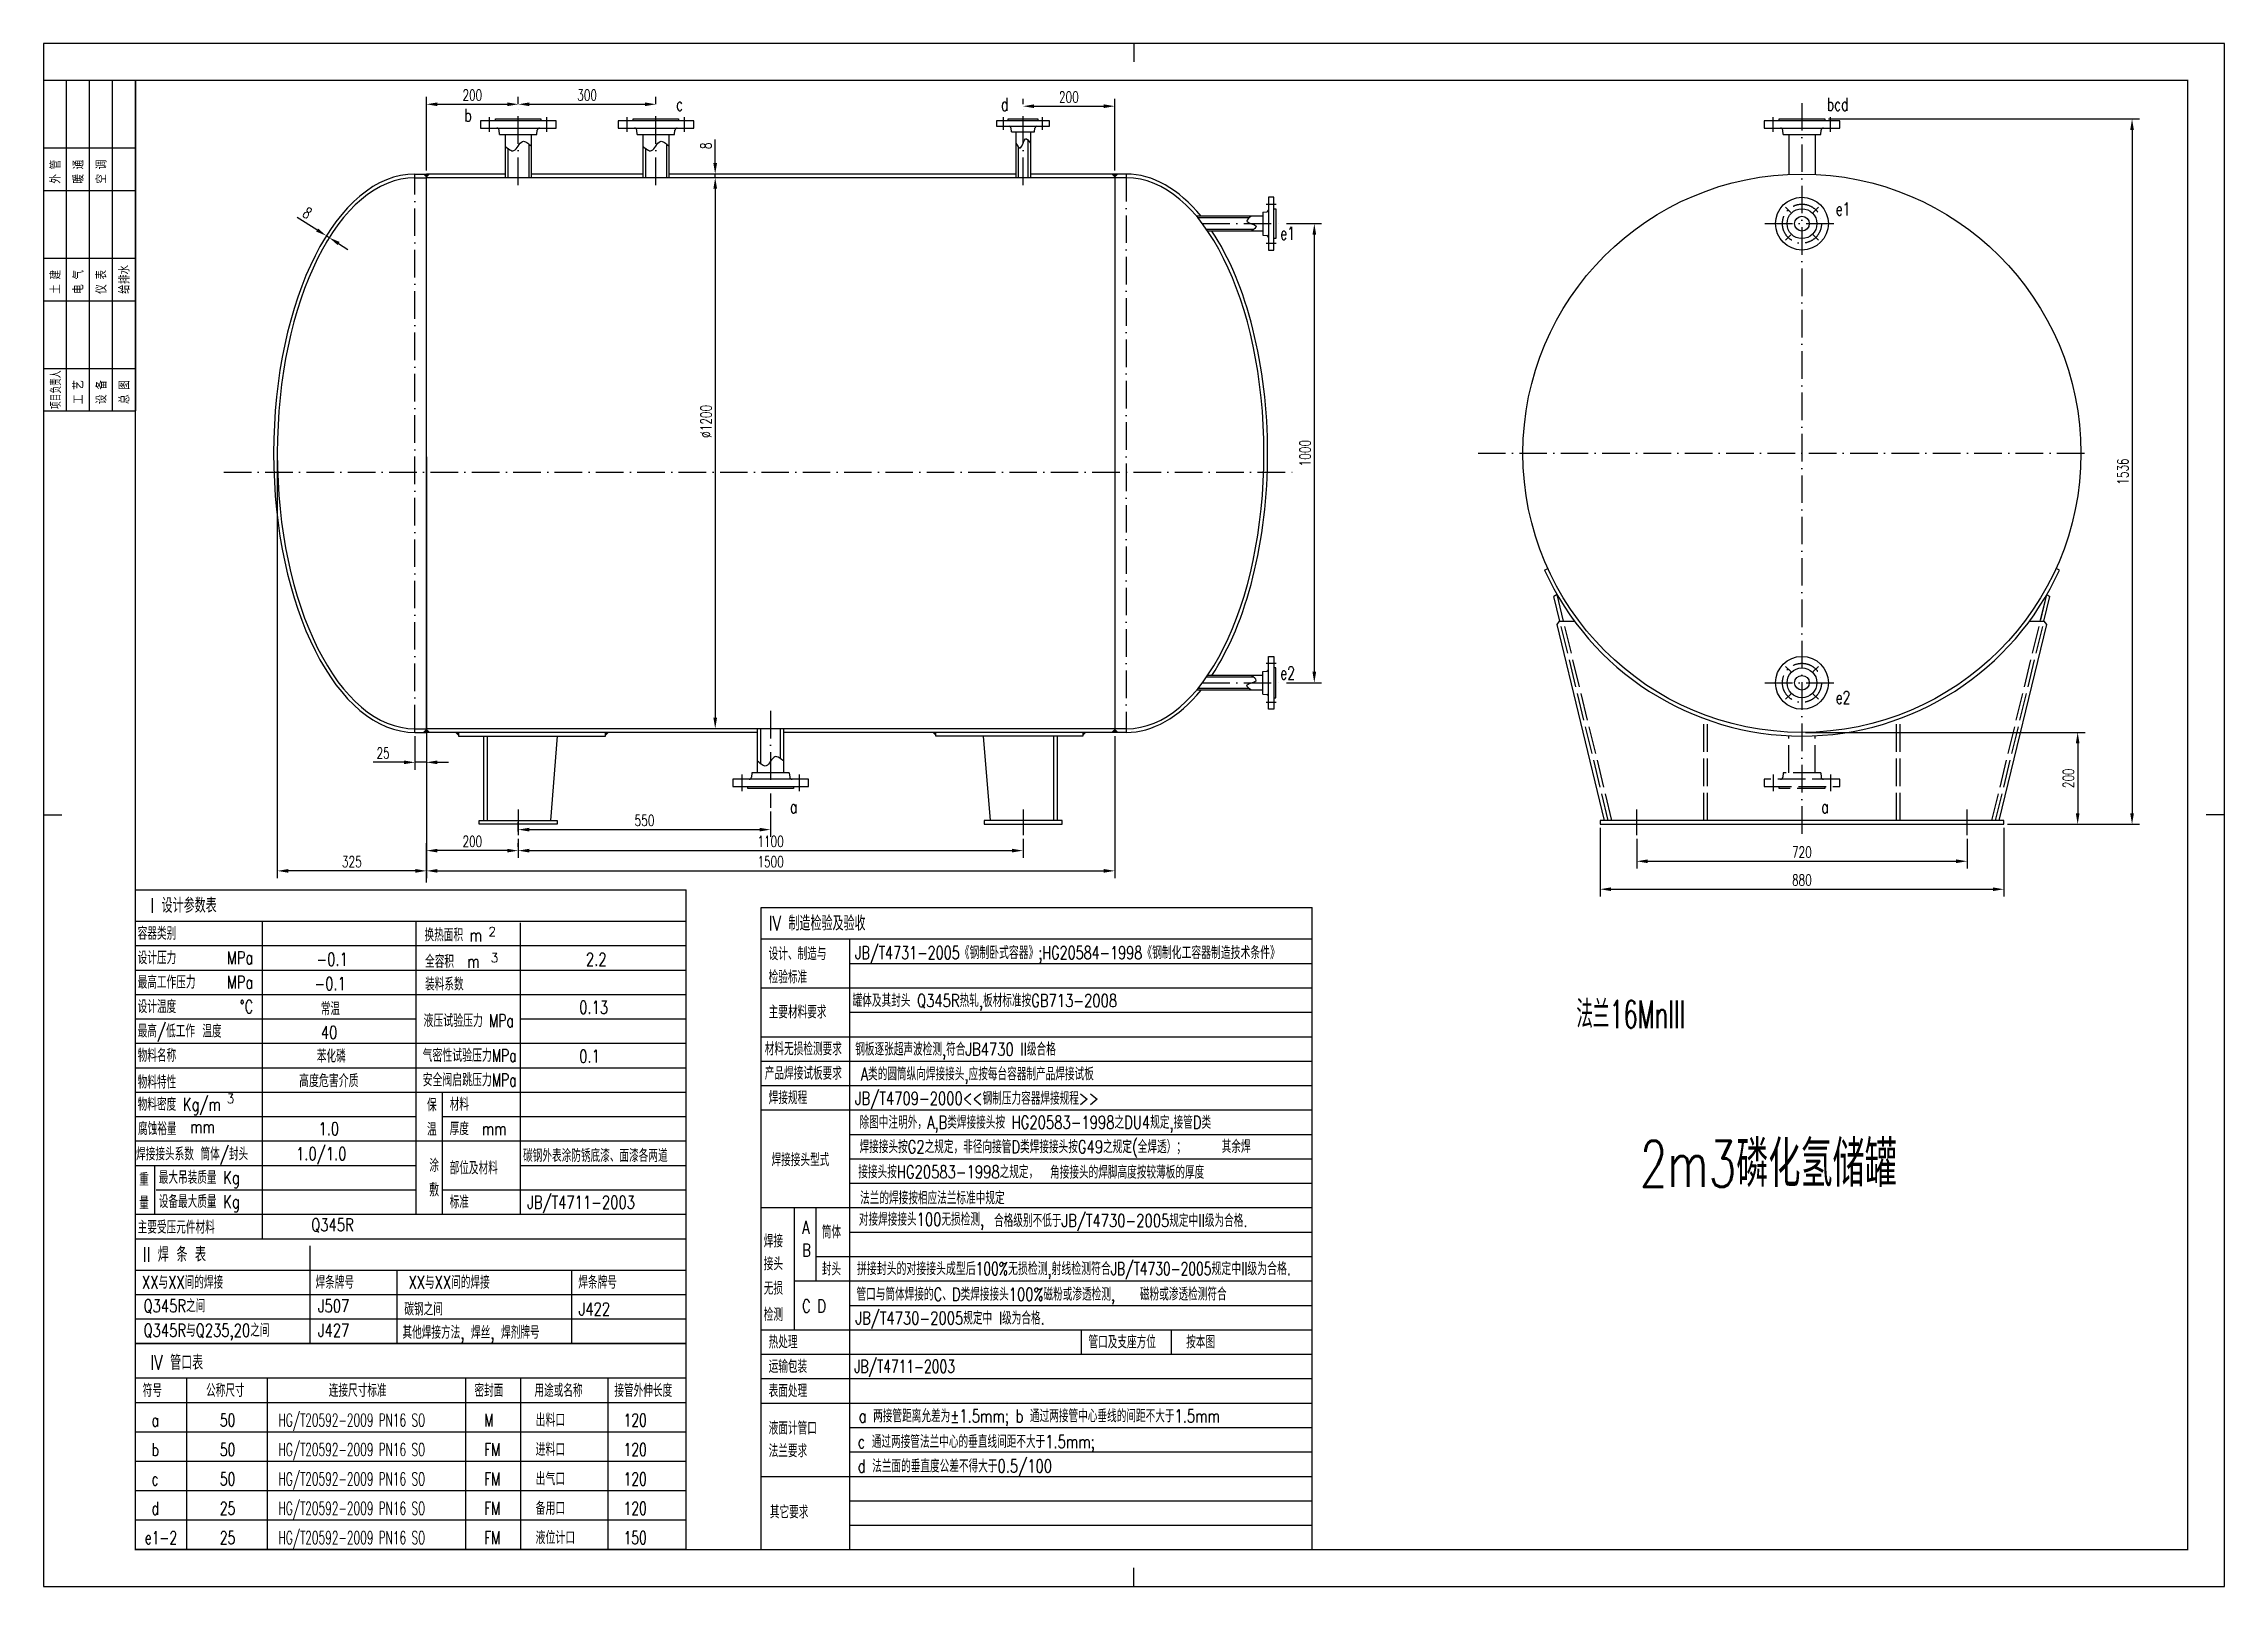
# Model space of a CAD drawing. Extents: x 41018 to 45770, y 11628 to 14988.
import ezdxf
from ezdxf.enums import TextEntityAlignment as Align

# ---------------------------------------------------------------- set-up
doc = ezdxf.new("R2010")
doc.units = 0
doc.header["$LTSCALE"] = 5
doc.linetypes.add('ACAD_ISO02W100', pattern=[15, 12, -3])
doc.linetypes.add('ACAD_ISO10W100', pattern=[18, 12, -3, 0, -3])
for name, color, linetype in [('1', 2, 'Continuous'), ('2', 1, 'Continuous'), ('BZCC', 7, 'Continuous'), ('K1', 4, 'Continuous'), ('tank', 1, 'Continuous'), ('tankx', 2, 'ACAD_ISO10W100'), ('tanky', 7, 'Continuous'), ('xuxian', 7, 'ACAD_ISO02W100')]:
    doc.layers.add(name, color=color, linetype=linetype)
doc.styles.add('hzfs', font='simplex.shx', dxfattribs={"width": 0.7, "bigfont": 'hzfs.shx'})
doc.styles.add('ST', font='', dxfattribs={"width": 0.75})
doc.styles.get("Standard").update_dxf_attribs({"font": 'txt', "width": 0.7, "bigfont": 'hztxt.shx'})
doc.styles.get('ST').set_extended_font_data('SimSun')
doc.dimstyles.new('PVCAD$0', dxfattribs={"dimscale": 4, "dimtxt": 3, "dimasz": 3, "dimexe": 2, "dimexo": 1, "dimgap": 1, "dimtad": 1, "dimdec": 0, "dimzin": 0, "dimdsep": 46, "dimtxsty": 'hzfs', "dimcen": 2.5, "dimclrd": 4, "dimclre": 4, "dimadec": 0, "dimazin": 0, "dimtfac": 1, "dimtmove": 0, "dimatfit": 0, "dimfxl": 1, "dimarcsym": 0})

msp = doc.modelspace()

# ---------------------------------------------------------------- texts
at = {"color": 7, "style": 'ST'}
for s, width, p in [('外 管', 0.75, (41053.3, 14682.8)), ('暖 通', 0.75, (41103.3, 14682.8)), ('空 调', 0.75, (41153.3, 14682.8)), ('给排水', 0.75, (41203.3, 14442.8)), ('土 建', 0.75, (41053.3, 14442.8)), ('电 气', 0.75, (41103.3, 14442.8)), ('仪 表', 0.75, (41153.3, 14442.8)), ('项目负责人', 0.6, (41054.1, 14191.9)), ('工 艺', 0.75, (41103.3, 14202.8)), ('设 备', 0.75, (41153.3, 14202.8)), ('总 图', 0.75, (41203.3, 14202.8))]:
    msp.add_text(s, height=20, rotation=90, dxfattribs=dict(at, width=width)).set_placement(p)
at = {"style": 'hzfs'}
for s, height, width, p in [(' I 设计参数表', 32, 0.75, (41234.3, 13110.8)), ('IV 制造检验及验收', 32, 0.75, (42598.2, 13072)), ('容器类别', 28, 0.75, (41223.3, 13050)), ('换热面积 m', 28, 0.75, (41848.3, 13046.6)), ('设计、制造与', 28, 0.75, (42598.2, 13005.6)), ('JB/T4731-2005《钢制卧式容器》;HG20584-1998《钢制化工容器制造技术条件》', 28, 0.728438, (42786.4, 13007.9)), ('设计压力', 28, 0.75, (41223.3, 12996.8)), ('全容积  m', 28, 0.75, (41849.5, 12988.8)), ('最高工作压力', 28, 0.75, (41223.3, 12943.6)), ('装料系数', 28, 0.75, (41849.5, 12939.3)), ('检验标准', 28, 0.75, (42598.2, 12954.9)), ('设计温度', 28, 0.75, (41223.3, 12890.4)), ('主要材料要求', 28, 0.75, (42598.2, 12878.6)), (' 罐体及其封头 Q345R热轧,板材标准按GB713-2008', 28, 0.75, (42766.8, 12903.7)), ('最高/低工作', 28, 0.75, (41223.3, 12837.2)), ('温度', 28, 0.75, (41364.2, 12837)), ('液压试验压力 MPa', 28, 0.7, (41846.1, 12859.8)), ('物料名称', 28, 0.75, (41223.3, 12784)), ('苯化磷', 28, 0.75, (41613.6, 12782.6)), ('气密性试验压力MPa', 28, 0.7, (41844.1, 12784)), ('材料无损检测要求', 28, 0.75, (42589.7, 12798.4)), ('钢板逐张超声波检测,符合JB4730 II级合格', 28, 0.75, (42786.9, 12797.7)), ('物料特性', 28, 0.75, (41223.3, 12726)), ('高度危害介质', 28, 0.7, (41575.2, 12728.9)), ('安全阀启跳压力MPa', 28, 0.7, (41844.1, 12730.8)), ('产品焊接试板要求', 28, 0.75, (42589.7, 12745.2)), ('A类的圆筒纵向焊接接头,应按每台容器制产品焊接试板', 28, 0.75, (42798.6, 12743.8)), ('物料密度 Kg/m', 28, 0.75, (41223.3, 12677.6)), ('材料', 28, 0.75, (41903.1, 12677.6)), ('焊接规程', 28, 0.75, (42598.2, 12692)), ('JB/T4709-2000<<钢制压力容器焊接规程>>', 28, 0.75, (42786.2, 12690.6)), ('腐蚀裕量', 28, 0.75, (41224, 12624.4)), ('厚度', 28, 0.75, (41903.1, 12624.4)), ('除图中注明外，A,B类焊接接头按 HG20583-1998之DU4规定,接管D类', 28, 0.75, (42796.2, 12638.4)), ('1.0', 28, 0.75, (41617.2, 12624.4)), ('焊接接头按G2之规定，非径向接管D类焊接接头按G49之规定(全焊透）；', 28, 0.75, (42796.2, 12585.2)), ('其余焊', 28, 0.75, (43585.4, 12585.7)), ('焊接接头系数 筒体/封头', 28, 0.75, (41219.8, 12569.5)), ('1.0/1.0', 28, 0.75, (41568.4, 12570)), ('部位及材料', 28, 0.75, (41903.1, 12539)), ('碳钢外表涂防锈底漆、面漆各两道', 28, 0.75, (42063.1, 12565.9)), ('焊接接头型式', 28, 0.75, (42604.4, 12556.8)), ('接接头按HG20583-1998之规定，', 28, 0.75, (42793.5, 12530.5)), ('角接接头的焊脚高度按较薄板的厚度', 28, 0.75, (43211.4, 12529.7)), ('最大吊装质量 Kg', 28, 0.75, (41269.2, 12518.3)), ('设备最大质量 Kg', 28, 0.75, (41269.2, 12465.8)), ('标准', 28, 0.75, (41903.1, 12464.8)), ('JB/T4711-2003', 28, 0.75, (42072, 12464.2)), ('法兰的焊接按相应法兰标准中规定', 28, 0.75, (42797.4, 12473.7)), ('主要受压元件材料', 28, 0.75, (41223.3, 12409.9)), ('Q345R', 28, 0.75, (41601.4, 12415.2)), ('A', 28, 0.75, (42671, 12409.6)), ('筒体', 28, 0.75, (42714, 12399.4)), ('对接焊接接头100无损检测,', 28, 0.75, (42794.7, 12427.1)), ('合格级别不低于JB/T4730-2005规定中II级为合格.', 28, 0.75, (43089.3, 12424.5)), ('II 焊 条 表      ', 32, 0.75, (41234.3, 12350.8)), ('焊接', 28, 0.75, (42587.5, 12379.8)), ('B', 28, 0.75, (42671, 12360)), ('接头', 28, 0.75, (42587.5, 12330.2)), ('封头', 28, 0.75, (42714, 12318.8)), ('拼接封头的对接接头成型后100%无损检测,射线检测符合JB/T4730-2005规定中II级为合格. ', 28, 0.7, (42790.6, 12319.6)), ('XX与XX间的焊接', 28, 0.75, (41232.6, 12290)), ('焊条牌号', 28, 0.75, (41610.7, 12290)), ('XX与XX间的焊接', 28, 0.75, (41813.3, 12290)), ('焊条牌号', 28, 0.75, (42183.4, 12290)), ('无损', 28, 0.75, (42587.5, 12277)), ('管口与筒体焊接的C、D类焊接接头100%磁粉或渗透检测,', 28, 0.75, (42789.6, 12264)), ('磁粉或渗透检测符合', 28, 0.75, (43407.2, 12264.3)), ('Q345R之间', 28, 0.75, (41236, 12238.7)), ('J507', 28, 0.75, (41616, 12238.7)), ('碳钢之间', 28, 0.75, (41804.3, 12231.6)), ('J422', 28, 0.75, (42184.3, 12231.6)), ('检测', 28, 0.75, (42587.5, 12219.7)), ('C D', 28, 0.75, (42671, 12238.2)), ('JB/T4730-2005规定中 I级为合格.', 28, 0.75, (42787.3, 12212)), ('Q345R与Q235,20之间', 28, 0.75, (41236, 12185.5)), ('J427', 28, 0.75, (41616, 12185.5)), ('其他焊接方法, 焊丝, 焊剂牌号', 28, 0.75, (41800.3, 12180.9)), ('热处理', 28, 0.75, (42598.2, 12160)), ('管口及支座方位', 28, 0.75, (43295.1, 12160)), ('按本图', 28, 0.75, (43507.9, 12160)), (' IV 管口表', 32, 0.75, (41234.3, 12115.2)), ('运输包装', 28, 0.75, (42598.2, 12106.8)), ('JB/T4711-2003', 28, 0.7, (42784.8, 12106.8)), ('符号', 28, 0.75, (41234.3, 12054.4)), ('公称尺寸', 28, 0.75, (41372.3, 12054.4)), ('连接尺寸标准', 28, 0.75, (41639.7, 12054.4)), ('密封面', 28, 0.75, (41957.1, 12054.4)), ('用途或名称', 28, 0.75, (42087.8, 12054.4)), ('接管外伸长度', 28, 0.75, (42262, 12054.4)), ('表面处理', 28, 0.75, (42598.2, 12053.6)), ('液面计管口', 28, 0.75, (42598.2, 11972.3)), ('a 两接管距离允差为%%p1.5mm; b 通过两接管中心垂线的间距不大于1.5mm', 28, 0.75, (42794.4, 11999)), ('法兰要求', 28, 0.75, (42598.2, 11922.9)), ('c 通过两接管法兰中心的垂直线间距不大于1.5mm; ', 28, 0.75, (42792.3, 11943)), ('d 法兰面的垂直度公差不得大于0.5/100', 28, 0.75, (42792.3, 11889.8)), ('其它要求', 28, 0.75, (42600.8, 11789.7))]:
    msp.add_text(s, height=height, dxfattribs=dict(at, width=width)).set_placement(p, align=Align.MIDDLE_LEFT)
for s, p in [('2', (41987.2, 13043.6)), ('3', (41992.2, 12986.9)), ('3', (41417, 12680.2))]:
    msp.add_text(s, height=20).set_placement(p)
at = {"style": 'hzfs', "width": 0.75}
for s, p in [('MPa', (41475.2, 12996.8)), ('MPa', (41475.2, 12943.6)), ('%%DC', (41475.2, 12890.4)), ('mm', (41391.5, 12628.8)), ('mm', (42027.1, 12624.4))]:
    msp.add_text(s, height=28, dxfattribs=at).set_placement(p, align=Align.MIDDLE_RIGHT)
at = {"style": 'hzfs'}
for s, height, width, p in [('-0.1', 28, 0.75, (41612.7, 12979.6)), ('2.2', 28, 0.75, (42200.1, 12979.6)), ('-0.1', 28, 0.75, (41608.5, 12926.6)), ('常温', 28, 0.75, (41622.3, 12871.8)), ('0.13', 28, 0.75, (42185.4, 12874.8)), ('法兰16MnIII', 60, 0.6, (44358.3, 12843.8)), ('40', 28, 0.75, (41622.3, 12820.2)), ('0.1', 28, 0.75, (42185.4, 12768.4)), ('2m3磷化氢储罐', 100, 0.7, (44496.6, 12497.9)), ('a', 28, 0.7, (41253.7, 11975.8)), ('50', 28, 0.7, (41402.3, 11975.8)), ('HG/T20592-2009 PN16 SO', 28, 0.6, (41530.3, 11975.8)), ('M', 28, 0.7, (41978.3, 11975.8)), ('出料口', 28, 0.7, (42090.3, 11975.8)), ('120', 28, 0.7, (42282.3, 11975.8)), ('b', 28, 0.7, (41253.7, 11911.8)), ('50', 28, 0.7, (41402.3, 11911.8)), ('HG/T20592-2009 PN16 SO', 28, 0.6, (41530.3, 11911.8)), ('FM', 28, 0.7, (41978.3, 11911.8)), ('进料口', 28, 0.7, (42090.3, 11911.8)), ('120', 28, 0.7, (42282.3, 11911.8)), ('HG/T20592-2009 PN16 SO', 28, 0.6, (41530.3, 11847.8)), ('c', 28, 0.7, (41253.7, 11847.8)), ('50', 28, 0.7, (41402.3, 11847.8)), ('FM', 28, 0.7, (41978.3, 11847.8)), ('出气口', 28, 0.7, (42090.3, 11847.8)), ('120', 28, 0.7, (42282.3, 11847.8)), ('d', 28, 0.7, (41253.7, 11783.8)), ('25', 28, 0.7, (41402.3, 11783.8)), ('HG/T20592-2009 PN16 SO', 28, 0.6, (41530.3, 11783.8)), ('FM', 28, 0.7, (41978.3, 11783.8)), ('备用口', 28, 0.7, (42090.3, 11783.8)), ('120', 28, 0.7, (42282.3, 11783.8)), ('e1-2', 28, 0.7, (41238.7, 11719.8)), ('25', 28, 0.7, (41402.3, 11719.8)), ('HG/T20592-2009 PN16 SO', 28, 0.6, (41530.3, 11719.8)), ('FM', 28, 0.7, (41978.3, 11719.8)), ('液位计口', 28, 0.7, (42090.3, 11719.8)), ('150', 28, 0.7, (42282.3, 11719.8))]:
    msp.add_text(s, height=height, dxfattribs=dict(at, width=width)).set_placement(p)
at = {"style": 'hzfs', "width": 0.75}
for s, p in [('保', (41864.3, 12677.6)), ('温', (41864.3, 12624.4)), ('涂', (41869.3, 12546)), ('重', (41237.2, 12515.2)), ('敷', (41869.3, 12492.8)), ('量', (41237.2, 12463.6))]:
    msp.add_text(s, height=28, dxfattribs=at).set_placement(p, align=Align.MIDDLE)
at = {"layer": 'tanky', "style": 'hzfs', "width": 0.7}
for s, p in [('b', (41943.3, 14831.9)), ('c', (42404, 14855.7)), ('d', (43112.5, 14855.7)), ('bcd', (44927.5, 14855.7)), ('e1', (44939.3, 14627.7)), ('e1', (43729, 14574.5)), ('e2', (43729, 13616.9)), ('e2', (44939.3, 13563.7)), ('a', (42652.5, 13325.7)), ('a', (44899.8, 13325.7))]:
    msp.add_text(s, height=28, dxfattribs=at).set_placement(p, align=Align.MIDDLE)

# ---------------------------------------------------------------- blocks, each defined once
blk = doc.blocks.new('*D103')
at = {"color": 4, "lineweight": -2}
for p, q in [((41852.5, 13479.7), (41852.5, 13170.1)), ((43352.5, 13479.7), (43352.5, 13170.1)), ((41876.5, 13186.1), (43328.5, 13186.1))]:
    blk.add_line(p, q, dxfattribs=at)
at = {"color": 4}
for points in [[(41876.5, 13190.1), (41876.5, 13182.1), (41852.5, 13186.1)], [(43328.5, 13190.1), (43328.5, 13182.1), (43352.5, 13186.1)]]:
    blk.add_solid(points, dxfattribs=at)
at = {"layer": 'Defpoints', "color": 0}
for p in [(41852.5, 13487.7), (43352.5, 13487.7), (43352.5, 13186.1)]:
    blk.add_point(p, dxfattribs=at)
at = {"color": 0, "insert": (42602.5, 13206.1), "char_height": 24, "attachment_point": 5, "style": 'hzfs'}
blk.add_mtext('1500', dxfattribs=at)
blk = doc.blocks.new('*D104')
at = {"color": 4, "lineweight": -2}
for p, q in [((42052.5, 13255.7), (42052.5, 13214.2)), ((42076.5, 13230.2), (43128.5, 13230.2)), ((43152.5, 13255.7), (43152.5, 13214.2))]:
    blk.add_line(p, q, dxfattribs=at)
at = {"color": 4}
for points in [[(42076.5, 13234.2), (42076.5, 13226.2), (42052.5, 13230.2)], [(43128.5, 13234.2), (43128.5, 13226.2), (43152.5, 13230.2)]]:
    blk.add_solid(points, dxfattribs=at)
at = {"layer": 'Defpoints', "color": 0}
for p in [(42052.5, 13263.7), (43152.5, 13263.7), (43152.5, 13230.2)]:
    blk.add_point(p, dxfattribs=at)
at = {"color": 0, "insert": (42602.5, 13250.2), "char_height": 24, "attachment_point": 5, "style": 'hzfs'}
blk.add_mtext('1100', dxfattribs=at)
blk = doc.blocks.new('*D105')
at = {"color": 4, "lineweight": -2}
for p, q in [((44489.8, 13255.7), (44489.8, 13191)), ((45209.8, 13255.7), (45209.8, 13191)), ((44513.8, 13207), (45185.8, 13207))]:
    blk.add_line(p, q, dxfattribs=at)
at = {"color": 4}
for points in [[(44513.8, 13211), (44513.8, 13203), (44489.8, 13207)], [(45185.8, 13211), (45185.8, 13203), (45209.8, 13207)]]:
    blk.add_solid(points, dxfattribs=at)
at = {"layer": 'Defpoints', "color": 0}
for p in [(44489.8, 13263.7), (45209.8, 13263.7), (45209.8, 13207)]:
    blk.add_point(p, dxfattribs=at)
at = {"color": 0, "insert": (44849.8, 13227), "char_height": 24, "attachment_point": 5, "style": 'hzfs'}
blk.add_mtext('720', dxfattribs=at)
blk = doc.blocks.new('*D106')
at = {"color": 4, "lineweight": -2}
for p, q in [((44409.8, 13279.7), (44409.8, 13130.1)), ((45289.8, 13279.7), (45289.8, 13130.1)), ((44433.8, 13146.1), (45265.8, 13146.1))]:
    blk.add_line(p, q, dxfattribs=at)
at = {"color": 4}
for points in [[(44433.8, 13150.1), (44433.8, 13142.1), (44409.8, 13146.1)], [(45265.8, 13150.1), (45265.8, 13142.1), (45289.8, 13146.1)]]:
    blk.add_solid(points, dxfattribs=at)
at = {"layer": 'Defpoints', "color": 0}
for p in [(44409.8, 13287.7), (45289.8, 13287.7), (45289.8, 13146.1)]:
    blk.add_point(p, dxfattribs=at)
at = {"color": 0, "insert": (44849.8, 13166.1), "char_height": 24, "attachment_point": 5, "style": 'hzfs'}
blk.add_mtext('880', dxfattribs=at)
blk = doc.blocks.new('*D112')
at = {"color": 4, "lineweight": -2}
for p, q in [((42478.7, 14695.7), (42465.8, 14695.7)), ((42481.8, 14671.7), (42481.8, 13519.7)), ((42478.7, 13495.7), (42465.8, 13495.7))]:
    blk.add_line(p, q, dxfattribs=at)
at = {"color": 4}
for points in [[(42477.8, 14671.7), (42485.8, 14671.7), (42481.8, 14695.7)], [(42477.8, 13519.7), (42485.8, 13519.7), (42481.8, 13495.7)]]:
    blk.add_solid(points, dxfattribs=at)
at = {"layer": 'Defpoints', "color": 0}
for p in [(42486.7, 14695.7), (42481.8, 13495.7), (42486.7, 13495.7)]:
    blk.add_point(p, dxfattribs=at)
at = {"color": 0, "insert": (42461.8, 14165.2), "char_height": 24, "attachment_point": 5, "rotation": 90, "style": 'hzfs'}
blk.add_mtext('%%C1200', dxfattribs=at)
blk = doc.blocks.new('*D113')
at = {"color": 4, "lineweight": -2}
for p, q in [((42481.7, 14727.7), (42481.7, 14778.9)), ((42473.7, 14703.7), (42465.7, 14703.7)), ((42473.7, 14695.7), (42465.7, 14695.7)), ((42481.7, 14695.7), (42481.7, 14703.7)), ((42481.7, 14671.7), (42481.7, 14647.7))]:
    blk.add_line(p, q, dxfattribs=at)
at = {"color": 4}
for points in [[(42477.7, 14727.7), (42485.7, 14727.7), (42481.7, 14703.7)], [(42477.7, 14671.7), (42485.7, 14671.7), (42481.7, 14695.7)]]:
    blk.add_solid(points, dxfattribs=at)
at = {"layer": 'Defpoints', "color": 0}
for p in [(42481.7, 14703.7), (42481.7, 14703.7), (42481.7, 14695.7)]:
    blk.add_point(p, dxfattribs=at)
at = {"color": 0, "insert": (42461.7, 14765.3), "char_height": 24, "attachment_point": 5, "rotation": 90, "style": 'hzfs'}
blk.add_mtext('8', dxfattribs=at)
blk = doc.blocks.new('*D150')
at = {"color": 4, "lineweight": -2}
for p, q in [((41852.5, 13161), (41852.5, 13246.2)), ((42028.5, 13230.2), (41876.5, 13230.2)), ((42052.5, 13238.2), (42052.5, 13246.2))]:
    blk.add_line(p, q, dxfattribs=at)
at = {"color": 4}
for points in [[(41876.5, 13234.2), (41876.5, 13226.2), (41852.5, 13230.2)], [(42028.5, 13234.2), (42028.5, 13226.2), (42052.5, 13230.2)]]:
    blk.add_solid(points, dxfattribs=at)
at = {"layer": 'Defpoints', "color": 0}
for p in [(41852.5, 13230.2), (42052.5, 13230.2), (41852.5, 13153)]:
    blk.add_point(p, dxfattribs=at)
at = {"color": 0, "insert": (41952.5, 13250.2), "char_height": 24, "attachment_point": 5, "style": 'hzfs'}
blk.add_mtext('200', dxfattribs=at)
blk = doc.blocks.new('*D151')
at = {"color": 4, "lineweight": -2}
for p, q in [((42602.5, 13315.5), (42602.5, 13259.9)), ((42052.5, 13271.7), (42052.5, 13291.9)), ((42076.5, 13275.9), (42578.5, 13275.9))]:
    blk.add_line(p, q, dxfattribs=at)
at = {"color": 4}
for points in [[(42076.5, 13279.9), (42076.5, 13271.9), (42052.5, 13275.9)], [(42578.5, 13279.9), (42578.5, 13271.9), (42602.5, 13275.9)]]:
    blk.add_solid(points, dxfattribs=at)
at = {"layer": 'Defpoints', "color": 0}
for p in [(42602.5, 13323.5), (42052.5, 13263.7), (42602.5, 13275.9)]:
    blk.add_point(p, dxfattribs=at)
at = {"color": 0, "insert": (42327.5, 13295.9), "char_height": 24, "attachment_point": 5, "style": 'hzfs'}
blk.add_mtext('550', dxfattribs=at)
blk = doc.blocks.new('*D152')
at = {"color": 4, "lineweight": -2}
for p, q in [((41827.5, 13479.7), (41827.5, 13406.5)), ((41852.5, 13479.7), (41852.5, 13406.5)), ((41803.5, 13422.5), (41736.3, 13422.5)), ((41852.5, 13422.5), (41827.5, 13422.5)), ((41876.5, 13422.5), (41900.5, 13422.5))]:
    blk.add_line(p, q, dxfattribs=at)
at = {"color": 4}
for points in [[(41803.5, 13426.5), (41803.5, 13418.5), (41827.5, 13422.5)], [(41876.5, 13426.5), (41876.5, 13418.5), (41852.5, 13422.5)]]:
    blk.add_solid(points, dxfattribs=at)
at = {"layer": 'Defpoints', "color": 0}
for p in [(41827.5, 13487.7), (41852.5, 13487.7), (41827.5, 13422.5)]:
    blk.add_point(p, dxfattribs=at)
at = {"color": 0, "insert": (41757.9, 13442.5), "char_height": 24, "attachment_point": 5, "style": 'hzfs'}
blk.add_mtext('25', dxfattribs=at)
blk = doc.blocks.new('*D153')
at = {"color": 4, "lineweight": -2}
for p, q in [((41527.5, 14087.7), (41527.5, 13170.1)), ((41852.5, 14087.7), (41852.5, 13170.1)), ((41828.5, 13186.1), (41551.5, 13186.1))]:
    blk.add_line(p, q, dxfattribs=at)
at = {"color": 4}
for points in [[(41551.5, 13190.1), (41551.5, 13182.1), (41527.5, 13186.1)], [(41828.5, 13190.1), (41828.5, 13182.1), (41852.5, 13186.1)]]:
    blk.add_solid(points, dxfattribs=at)
at = {"layer": 'Defpoints', "color": 0}
for p in [(41527.5, 14095.7), (41852.5, 14095.7), (41527.5, 13186.1)]:
    blk.add_point(p, dxfattribs=at)
at = {"color": 0, "insert": (41690, 13206.1), "char_height": 24, "attachment_point": 5, "style": 'hzfs'}
blk.add_mtext('325', dxfattribs=at)
blk = doc.blocks.new('*D154')
at = {"color": 4, "lineweight": -2}
for p, q in [((43726.3, 14595.7), (43803.2, 14595.7)), ((43787.2, 14571.7), (43787.2, 13619.7)), ((43726.3, 13595.7), (43803.2, 13595.7))]:
    blk.add_line(p, q, dxfattribs=at)
at = {"color": 4}
for points in [[(43783.2, 14571.7), (43791.2, 14571.7), (43787.2, 14595.7)], [(43783.2, 13619.7), (43791.2, 13619.7), (43787.2, 13595.7)]]:
    blk.add_solid(points, dxfattribs=at)
at = {"layer": 'Defpoints', "color": 0}
for p in [(43718.3, 14595.7), (43718.3, 13595.7), (43787.2, 13595.7)]:
    blk.add_point(p, dxfattribs=at)
at = {"color": 0, "insert": (43767.2, 14095.7), "char_height": 24, "attachment_point": 5, "rotation": 90, "style": 'hzfs'}
blk.add_mtext('1000', dxfattribs=at)
blk = doc.blocks.new('*D155')
at = {"color": 4, "lineweight": -2}
for p, q in [((41852.5, 14711.7), (41852.5, 14871.7)), ((41876.5, 14855.7), (42028.5, 14855.7)), ((42052.5, 14855.7), (42052.5, 14871.7))]:
    blk.add_line(p, q, dxfattribs=at)
at = {"color": 4}
for points in [[(41876.5, 14859.7), (41876.5, 14851.7), (41852.5, 14855.7)], [(42028.5, 14859.7), (42028.5, 14851.7), (42052.5, 14855.7)]]:
    blk.add_solid(points, dxfattribs=at)
at = {"layer": 'Defpoints', "color": 0}
for p in [(42052.5, 14855.7), (42052.5, 14847.7), (41852.5, 14703.7)]:
    blk.add_point(p, dxfattribs=at)
at = {"color": 0, "insert": (41952.5, 14875.7), "char_height": 24, "attachment_point": 5, "style": 'hzfs'}
blk.add_mtext('200', dxfattribs=at)
blk = doc.blocks.new('*D156')
at = {"color": 4, "lineweight": -2}
for p, q in [((41614, 14582.1), (41570.7, 14609.3)), ((41630.1, 14562.5), (41625.8, 14555.7)), ((41636.5, 14558.5), (41632.2, 14551.7)), ((41640.7, 14565.3), (41634.3, 14569.3)), ((41661.1, 14552.5), (41681.4, 14539.7))]:
    blk.add_line(p, q, dxfattribs=at)
at = {"color": 4}
for points in [[(41616.2, 14585.4), (41611.9, 14578.7), (41634.3, 14569.3)], [(41663.2, 14555.9), (41658.9, 14549.1), (41640.7, 14565.3)]]:
    blk.add_solid(points, dxfattribs=at)
at = {"layer": 'Defpoints', "color": 0}
for p in [(41634.3, 14569.3), (41634.3, 14569.3), (41640.7, 14565.3)]:
    blk.add_point(p, dxfattribs=at)
at = {"color": 0, "insert": (41592.9, 14619), "char_height": 24, "attachment_point": 5, "rotation": 327.8198, "style": 'hzfs'}
blk.add_mtext('8', dxfattribs=at)
blk = doc.blocks.new('*D158')
at = {"color": 4, "lineweight": -2}
for p, q in [((42052.5, 14863.7), (42052.5, 14871.7)), ((42076.5, 14855.7), (42328.5, 14855.7)), ((42352.5, 14855.7), (42352.5, 14871.7))]:
    blk.add_line(p, q, dxfattribs=at)
at = {"color": 4}
for points in [[(42076.5, 14859.7), (42076.5, 14851.7), (42052.5, 14855.7)], [(42328.5, 14859.7), (42328.5, 14851.7), (42352.5, 14855.7)]]:
    blk.add_solid(points, dxfattribs=at)
at = {"layer": 'Defpoints', "color": 0}
for p in [(42052.5, 14855.7), (42352.5, 14855.7), (42352.5, 14847.7)]:
    blk.add_point(p, dxfattribs=at)
at = {"color": 0, "insert": (42202.5, 14875.7), "char_height": 24, "attachment_point": 5, "style": 'hzfs'}
blk.add_mtext('300', dxfattribs=at)
blk = doc.blocks.new('*D159')
at = {"color": 4, "lineweight": -2}
for p, q in [((43152.5, 14855.7), (43152.5, 14867.5)), ((43176.5, 14851.5), (43328.5, 14851.5)), ((43352.5, 14711.7), (43352.5, 14867.5))]:
    blk.add_line(p, q, dxfattribs=at)
at = {"color": 4}
for points in [[(43176.5, 14855.5), (43176.5, 14847.5), (43152.5, 14851.5)], [(43328.5, 14855.5), (43328.5, 14847.5), (43352.5, 14851.5)]]:
    blk.add_solid(points, dxfattribs=at)
at = {"layer": 'Defpoints', "color": 0}
for p in [(43152.5, 14847.7), (43352.5, 14851.5), (43352.5, 14703.7)]:
    blk.add_point(p, dxfattribs=at)
at = {"color": 0, "insert": (43252.5, 14871.5), "char_height": 24, "attachment_point": 5, "style": 'hzfs'}
blk.add_mtext('200', dxfattribs=at)
blk = doc.blocks.new('*D160')
at = {"color": 4, "lineweight": -2}
for p, q in [((44907.3, 14823.7), (45585.1, 14823.7)), ((45569.1, 14799.7), (45569.1, 13311.7)), ((45297.8, 13287.7), (45585.1, 13287.7))]:
    blk.add_line(p, q, dxfattribs=at)
at = {"color": 4}
for points in [[(45565.1, 14799.7), (45573.1, 14799.7), (45569.1, 14823.7)], [(45565.1, 13311.7), (45573.1, 13311.7), (45569.1, 13287.7)]]:
    blk.add_solid(points, dxfattribs=at)
at = {"layer": 'Defpoints', "color": 0}
for p in [(44899.3, 14823.7), (45289.8, 13287.7), (45569.1, 13287.7)]:
    blk.add_point(p, dxfattribs=at)
at = {"color": 0, "insert": (45549.1, 14055.7), "char_height": 24, "attachment_point": 5, "rotation": 90, "style": 'hzfs'}
blk.add_mtext('1536', dxfattribs=at)
blk = doc.blocks.new('*D161')
at = {"color": 4, "lineweight": -2}
for p, q in [((44857.8, 13487.7), (45466.6, 13487.7)), ((45450.6, 13463.7), (45450.6, 13311.7)), ((45297.8, 13287.7), (45466.6, 13287.7))]:
    blk.add_line(p, q, dxfattribs=at)
at = {"color": 4}
for points in [[(45446.6, 13463.7), (45454.6, 13463.7), (45450.6, 13487.7)], [(45446.6, 13311.7), (45454.6, 13311.7), (45450.6, 13287.7)]]:
    blk.add_solid(points, dxfattribs=at)
at = {"layer": 'Defpoints', "color": 0}
for p in [(44849.8, 13487.7), (45289.8, 13287.7), (45450.6, 13287.7)]:
    blk.add_point(p, dxfattribs=at)
at = {"color": 0, "insert": (45430.6, 13387.7), "char_height": 24, "attachment_point": 5, "rotation": 90, "style": 'hzfs'}
blk.add_mtext('200', dxfattribs=at)

# ---------------------------------------------------------------- dimensions: what is measured, and where the dimension line sits
for base, p1, p2, picture, middle in [((42052.5, 14855.7), (41852.5, 14703.7), (42052.5, 14847.7), '*D155', (41952.5, 14875.7)), ((42352.5, 14855.7), (42052.5, 14855.7), (42352.5, 14847.7), '*D158', (42202.5, 14875.7)), ((43352.5, 14851.5), (43152.5, 14847.7), (43352.5, 14703.7), '*D159', (43252.5, 14871.5)), ((41527.5, 13186.1), (41852.5, 14095.7), (41527.5, 14095.7), '*D153', (41690, 13206.1)), ((41827.5, 13422.5), (41852.5, 13487.7), (41827.5, 13487.7), '*D152', (41757.9, 13442.5)), ((41852.5, 13230.2), (42052.5, 13230.2), (41852.5, 13153), '*D150', (41952.5, 13250.2)), ((43152.5, 13230.2), (42052.5, 13263.7), (43152.5, 13263.7), '*D104', (42602.5, 13250.2)), ((45289.8, 13146.1), (44409.8, 13287.7), (45289.8, 13287.7), '*D106', (44849.8, 13166.1)), ((45209.8, 13207), (44489.8, 13263.7), (45209.8, 13263.7), '*D105', (44849.8, 13227))]:
    dim = msp.add_linear_dim(base=base, p1=p1, p2=p2, dimstyle='PVCAD$0', override={"dimscale": 8})
    dim.commit()
    dim.dimension.update_dxf_attribs({"geometry": picture, "text_midpoint": middle})
dim = msp.add_linear_dim(base=(42481.7, 14703.7), p1=(42481.7, 14695.7), p2=(42481.7, 14703.7), angle=90, text='8', dimstyle='PVCAD$0', override={"dimscale": 8})
dim.commit()
dim.dimension.update_dxf_attribs({"geometry": '*D113', "text_midpoint": (42461.7, 14765.3)})
for base, p1, p2, picture, middle in [((45569.1, 13287.7), (44899.3, 14823.7), (45289.8, 13287.7), '*D160', (45549.1, 14055.7)), ((43787.2, 13595.7), (43718.3, 14595.7), (43718.3, 13595.7), '*D154', (43767.2, 14095.7)), ((45450.6, 13287.7), (44849.8, 13487.7), (45289.8, 13287.7), '*D161', (45430.6, 13387.7))]:
    dim = msp.add_linear_dim(base=base, p1=p1, p2=p2, angle=90, dimstyle='PVCAD$0', override={"dimscale": 8})
    dim.commit()
    dim.dimension.update_dxf_attribs({"geometry": picture, "text_midpoint": middle})
dim = msp.add_linear_dim(base=(42481.8, 13495.7), p1=(42486.7, 14695.7), p2=(42486.7, 13495.7), angle=90, text='%%C<>', dimstyle='PVCAD$0', override={"dimscale": 8})
dim.commit()
dim.dimension.update_dxf_attribs({"geometry": '*D112', "text_midpoint": (42481.8, 14165.2), "dimtype": 160})
dim = msp.add_aligned_dim(p1=(41640.7, 14565.3), p2=(41634.3, 14569.3), distance=0, text='8', dimstyle='PVCAD$0', override={"dimscale": 8})
dim.commit()
dim.dimension.update_dxf_attribs({"geometry": '*D156', "text_midpoint": (41592.9, 14619)})
for base, p1, p2, picture, middle in [((43352.5, 13186.1), (41852.5, 13487.7), (43352.5, 13487.7), '*D103', (42602.5, 13186.1)), ((42602.5, 13275.9), (42052.5, 13263.7), (42602.5, 13323.5), '*D151', (42327.5, 13275.9))]:
    dim = msp.add_linear_dim(base=base, p1=p1, p2=p2, dimstyle='PVCAD$0', override={"dimscale": 8})
    dim.commit()
    dim.dimension.update_dxf_attribs({"geometry": picture, "text_midpoint": middle, "dimtype": 160})

# ---------------------------------------------------------------- linework, layer by layer
for p, q in [((41018.3, 14987.8), (41018.3, 11627.8)), ((45770.3, 14987.8), (41018.3, 14987.8)), ((43394.3, 14987.8), (43394.3, 14947.8)), ((45770.3, 11627.8), (45770.3, 14987.8)), ((41018.3, 13307.8), (41058.3, 13307.8)), ((45770.3, 13307.8), (45730.3, 13307.8)), ((41218.3, 13023.4), (42418.3, 13023.4)), ((42039.1, 12970.2), (42418.3, 12970.2)), ((41259.9, 12544.6), (41259.9, 12438.2)), ((42701.2, 12452.6), (42701.2, 12293)), ((41788.3, 12316.6), (41788.3, 12157)), ((43394.3, 11627.8), (43394.3, 11667.8)), ((41018.3, 11627.8), (45770.3, 11627.8))]:
    msp.add_line(p, q)
at = {"color": 7}
for p, q in [((41018.3, 14907.8), (41018.3, 14187.8)), ((41068.3, 14187.8), (41068.3, 14907.8)), ((41118.3, 14187.8), (41118.3, 14907.8)), ((41168.3, 14187.8), (41168.3, 14907.8)), ((41018.3, 14760.6), (41218.3, 14760.6)), ((41018.3, 14667.8), (41218.3, 14667.8)), ((41018.3, 14520.6), (41218.3, 14520.6)), ((41018.3, 14427.8), (41218.3, 14427.8)), ((41018.3, 14280.6), (41218.3, 14280.6)), ((41018.3, 14187.8), (41218.3, 14187.8))]:
    msp.add_line(p, q, dxfattribs=at)
at = {"layer": '1', "color": 7}
for p, q in [((41218.3, 13076.6), (42418.3, 13076.6)), ((41218.3, 13076.6), (42358.3, 13076.6)), ((41218.3, 13076.6), (42418.3, 13076.6)), ((41494.8, 13076.6), (41494.8, 12385)), ((41829.5, 13076.6), (41829.5, 12438.2)), ((42057, 13073.1), (42057, 12438.2)), ((42582.2, 13037.8), (43782.2, 13037.8)), ((42774.6, 13037.8), (42774.6, 11707.8)), ((42774.6, 12984.6), (43782.2, 12984.6)), ((41218.3, 12970.2), (42418.3, 12970.2)), ((42582.2, 12931.4), (43782.2, 12931.4)), ((41218.3, 12917), (41841.5, 12917)), ((41841.5, 12917), (42358.3, 12917)), ((41887.1, 12917), (42418.3, 12917)), ((42774.6, 12878.2), (43782.2, 12878.2)), ((41218.3, 12863.8), (41829.5, 12863.8)), ((41218.3, 12863.8), (41829.5, 12863.8)), ((42057, 12863.8), (42418.3, 12863.8)), ((41218.3, 12810.6), (41841.5, 12810.6)), ((41841.5, 12810.6), (42418.3, 12810.6)), ((42582.2, 12825), (43722.2, 12825)), ((42582.2, 12825), (43722.2, 12825)), ((42582.2, 12825), (43782.2, 12825)), ((42774.6, 12825), (43722.2, 12825)), ((41218.3, 12757.4), (41841.5, 12757.4)), ((41841.5, 12757.4), (42418.3, 12757.4)), ((42582.2, 12771.8), (43782.2, 12771.8)), ((41218.3, 12704.2), (41841.5, 12704.2)), ((41841.5, 12704.2), (42418.3, 12704.2)), ((41887.1, 12704.2), (41887.1, 12491.4)), ((42582.2, 12718.6), (43782.2, 12718.6)), ((41218.3, 12651), (41829.5, 12651)), ((41887.1, 12651), (42418.3, 12651)), ((42039.1, 12651), (42418.3, 12651)), ((42582.2, 12665.4), (43722.2, 12665.4)), ((42582.2, 12665.4), (43782.2, 12665.4)), ((41218.3, 12597.8), (41841.5, 12597.8)), ((41218.3, 12597.8), (41841.5, 12597.8)), ((41218.3, 12597.8), (41841.5, 12597.8)), ((41841.5, 12597.8), (42418.3, 12597.8)), ((41841.5, 12597.8), (42418.3, 12597.8)), ((41887.1, 12597.8), (41887.1, 12438.2)), ((42774.6, 12612.2), (43782.2, 12612.2)), ((42774.6, 12559), (43782.2, 12559)), ((41218.3, 12544.6), (41829.5, 12544.6)), ((41218.3, 12544.6), (41829.5, 12544.6)), ((42057, 12544.6), (42418.3, 12544.6)), ((42774.6, 12505.8), (43782.2, 12505.8)), ((41263.8, 12491.4), (41829.5, 12491.4)), ((41887.1, 12491.4), (42418.3, 12491.4)), ((42582.2, 12452.6), (43782.2, 12452.6)), ((42654, 12452.6), (42654, 12186.6)), ((41218.3, 12438.2), (42418.3, 12438.2)), ((41598.3, 12369.8), (41598.3, 12157)), ((42774.6, 12399.4), (43782.2, 12399.4)), ((41218.3, 12316.6), (42418.3, 12316.6)), ((42168.3, 12316.6), (42168.3, 12157)), ((42701.2, 12346.2), (43782.2, 12346.2)), ((42701.2, 12346.2), (43782.2, 12346.2)), ((41218.3, 12263.4), (42418.3, 12263.4)), ((42654, 12293), (43782.2, 12293)), ((42654, 12293), (43782.2, 12293)), ((42774.6, 12239.8), (43782.2, 12239.8)), ((41218.3, 12210.2), (42418.3, 12210.2)), ((42582.2, 12186.6), (43782.2, 12186.6)), ((43279.1, 12186.6), (43279.1, 12133.4)), ((43475.4, 12186.6), (43475.4, 12133.4)), ((41218.3, 12157), (42358.3, 12157)), ((41218.3, 12157), (42358.3, 12157)), ((41218.3, 12157), (42418.3, 12157)), ((42582.2, 12133.4), (43782.2, 12133.4)), ((42418.3, 12081), (41218.3, 12081)), ((41330.3, 11707.8), (41330.3, 12081)), ((41506.3, 11707.8), (41506.3, 12081)), ((41938.3, 11707.8), (41938.3, 12081)), ((42058.3, 11707.8), (42058.3, 12081)), ((42248.2, 11707.8), (42248.2, 12081)), ((42582.2, 12080.2), (43782.2, 12080.2)), ((42418.3, 12027.8), (41218.3, 12027.8)), ((42582.2, 12027), (43782.2, 12027)), ((42418.3, 11963.8), (41218.3, 11963.8)), ((42774.6, 11973.8), (43782.2, 11973.8)), ((42418.3, 11899.8), (41218.3, 11899.8)), ((42774.6, 11920.6), (43782.2, 11920.6)), ((42418.3, 11835.8), (41218.3, 11835.8)), ((42582.2, 11867.4), (43782.2, 11867.4)), ((42774.6, 11814.2), (43782.2, 11814.2)), ((42418.3, 11771.8), (41218.3, 11771.8)), ((42774.6, 11761), (43782.2, 11761))]:
    msp.add_line(p, q, dxfattribs=at)
at = {"layer": '2'}
for p, q in [((41218.3, 12157), (41218.3, 13198.2)), ((41218.3, 13145), (42418.3, 13145)), ((42418.3, 12157), (42418.3, 13145)), ((42582.2, 11707.8), (42582.2, 13106.2)), ((42582.2, 13106.2), (43782.2, 13106.2)), ((43782.2, 11707.8), (43782.2, 13106.2)), ((41218.3, 12385), (42418.3, 12385)), ((41218.3, 12157), (42418.3, 12157)), ((42418.3, 12157), (41218.3, 12157)), ((41218.3, 11815), (41218.3, 12157)), ((41218.3, 11707.8), (41218.3, 12157)), ((42418.3, 11707.8), (42418.3, 12157)), ((42418.3, 11707.8), (41218.3, 11707.8))]:
    msp.add_line(p, q, dxfattribs=at)
at = {"layer": '2', "color": 1}
for p, q in [((41218.3, 12385), (42418.3, 12385)), ((42582.2, 11707.8), (43782.2, 11707.8))]:
    msp.add_line(p, q, dxfattribs=at)
at = {"layer": 'BZCC'}
msp.add_line((41218.3, 14907.8), (41218.3, 14187.8), dxfattribs=at)
at = {"layer": 'K1', "color": 7}
msp.add_line((41218.3, 14907.8), (41018.3, 14907.8), dxfattribs=at)
at = {"layer": 'K1', "const_width": 3.2}
msp.add_lwpolyline([(45690.3, 11707.8), (45690.3, 14907.8), (41218.3, 14907.8), (41218.3, 11707.8)], close=True, dxfattribs=at)
at = {"layer": 'tank'}
for p, q in [((42135, 14819.7), (41970, 14819.7)), ((41970, 14819.7), (41970, 14803.7)), ((41970, 14803.7), (42135, 14803.7)), ((42003, 14819.7), (42003, 14823.7)), ((42003, 14823.7), (42102, 14823.7)), ((42011.7, 14789.7), (42010.9, 14799.1)), ((42011.7, 14789.7), (42093.2, 14789.7)), ((42024, 14789.7), (42024, 14695.7)), ((42081, 14789.7), (42081, 14695.7)), ((42093.2, 14789.7), (42094.1, 14799.1)), ((42102, 14823.7), (42102, 14819.7)), ((42135, 14803.7), (42135, 14819.7)), ((42435, 14819.7), (42270, 14819.7)), ((42270, 14819.7), (42270, 14803.7)), ((42270, 14803.7), (42435, 14803.7)), ((42303, 14819.7), (42303, 14823.7)), ((42303, 14823.7), (42402, 14823.7)), ((42311.7, 14789.7), (42310.9, 14799.1)), ((42311.7, 14789.7), (42393.2, 14789.7)), ((42324, 14789.7), (42324, 14695.7)), ((42381, 14789.7), (42381, 14695.7)), ((42393.2, 14789.7), (42394.1, 14799.1)), ((42402, 14823.7), (42402, 14819.7)), ((42435, 14803.7), (42435, 14819.7)), ((43210, 14819.7), (43095, 14819.7)), ((43095, 14819.7), (43095, 14807.7)), ((43095, 14807.7), (43210, 14807.7)), ((43120, 14819.7), (43120, 14823.7)), ((43120, 14823.7), (43185, 14823.7)), ((43127.6, 14795.7), (43126.8, 14804)), ((43127.6, 14795.7), (43177.4, 14795.7)), ((43136.5, 14795.7), (43136.5, 14695.7)), ((43168.5, 14795.7), (43168.5, 14695.7)), ((43177.4, 14795.7), (43178.2, 14804)), ((43185, 14823.7), (43185, 14819.7)), ((43210, 14807.7), (43210, 14819.7)), ((44932.3, 14819.7), (44767.3, 14819.7)), ((44767.3, 14819.7), (44767.3, 14803.7)), ((44767.3, 14803.7), (44932.3, 14803.7)), ((44800.3, 14819.7), (44800.3, 14823.7)), ((44800.3, 14823.7), (44899.3, 14823.7)), ((44809.1, 14789.7), (44808.2, 14799.1)), ((44809.1, 14789.7), (44890.6, 14789.7)), ((44821.3, 14789.7), (44821.3, 14703)), ((44878.3, 14789.7), (44878.3, 14703)), ((44890.6, 14789.7), (44891.4, 14799.1)), ((44899.3, 14823.7), (44899.3, 14819.7)), ((44932.3, 14803.7), (44932.3, 14819.7)), ((42029.6, 14759.9), (42029.6, 14695.7)), ((42075.4, 14769.5), (42075.4, 14695.7)), ((42329.6, 14759.9), (42329.6, 14695.7)), ((42375.4, 14769.5), (42375.4, 14695.7)), ((43142.1, 14763.4), (43142.1, 14695.7)), ((43162.9, 14778), (43162.9, 14695.7)), ((41827.5, 14703.7), (41852.5, 14703.7)), ((41827.5, 14695.7), (41852.5, 14695.7)), ((41852.5, 13487.7), (41852.5, 14703.7)), ((42024, 14703.7), (41852.5, 14703.7)), ((43352.5, 14695.7), (41852.5, 14695.7)), ((42324, 14703.7), (42081, 14703.7)), ((43136.5, 14703.7), (42381, 14703.7)), ((43352.5, 14703.7), (43168.5, 14703.7)), ((43377.5, 14703.7), (43352.5, 14703.7)), ((43352.5, 14703.7), (43352.5, 13487.7)), ((43377.5, 14695.7), (43352.5, 14695.7)), ((43687.3, 14653.2), (43687.3, 14538.2)), ((43699.3, 14653.2), (43687.3, 14653.2)), ((43699.3, 14538.2), (43699.3, 14653.2)), ((43675.3, 14611.7), (43530.6, 14611.7)), ((43645.5, 14608.2), (43533.5, 14608.2)), ((43675.3, 14620.6), (43683.7, 14621.4)), ((43675.3, 14620.6), (43675.3, 14570.8)), ((43699.3, 14628.2), (43703.3, 14628.2)), ((43703.3, 14628.2), (43703.3, 14563.2)), ((43655.1, 14583.2), (43552.4, 14583.2)), ((43675.3, 14579.7), (43554.8, 14579.7)), ((43675.3, 14570.8), (43683.7, 14570)), ((43703.3, 14563.2), (43699.3, 14563.2)), ((43687.3, 14538.2), (43699.3, 14538.2)), ((44289, 13841), (44296.2, 13844.3)), ((45410.7, 13841), (45403.4, 13844.3)), ((44316.3, 13787.7), (44309.4, 13783.7)), ((44322.5, 13729.7), (44309.4, 13783.7)), ((44330.4, 13729.7), (44316.3, 13787.7)), ((45369.2, 13729.7), (45383.3, 13787.7)), ((45377.1, 13729.7), (45390.2, 13783.7)), ((45383.3, 13787.7), (45390.2, 13783.7)), ((44316.3, 13722.7), (44321.8, 13729.7)), ((44419.8, 13295.7), (44316.3, 13722.7)), ((44321.8, 13729.7), (44354.3, 13729.7)), ((45279.8, 13295.7), (45383.3, 13722.7)), ((45345.3, 13729.7), (45377.8, 13729.7)), ((45383.3, 13722.7), (45377.8, 13729.7)), ((43687.3, 13538.2), (43687.3, 13653.2)), ((43687.3, 13653.2), (43699.3, 13653.2)), ((43699.3, 13653.2), (43699.3, 13538.2)), ((43655.1, 13608.2), (43552.4, 13608.2)), ((43675.3, 13611.7), (43554.8, 13611.7)), ((43675.3, 13620.6), (43683.7, 13621.4)), ((43675.3, 13570.8), (43675.3, 13620.6)), ((43703.3, 13628.2), (43699.3, 13628.2)), ((43703.3, 13563.2), (43703.3, 13628.2)), ((43675.3, 13579.7), (43530.6, 13579.7)), ((43645.5, 13583.2), (43533.5, 13583.2)), ((43675.3, 13570.8), (43683.7, 13570)), ((43699.3, 13563.2), (43703.3, 13563.2)), ((41827.5, 13495.7), (41852.5, 13495.7)), ((43352.5, 13495.7), (41852.5, 13495.7)), ((42574, 13399.7), (42574, 13496)), ((42581, 13418.8), (42581, 13495.8)), ((42624, 13430.5), (42624, 13495.8)), ((42631, 13399.7), (42631, 13496)), ((43377.5, 13495.7), (43352.5, 13495.7)), ((43699.3, 13538.2), (43687.3, 13538.2)), ((41827.5, 13487.7), (41852.5, 13487.7)), ((42574, 13487.7), (41852.5, 13487.7)), ((41922.5, 13487.7), (41922.5, 13479.7)), ((41922.5, 13479.7), (42242.5, 13479.7)), ((41977.5, 13295.7), (41977.5, 13479.7)), ((41985.5, 13295.7), (41985.5, 13479.7)), ((42123.5, 13295.7), (42138.4, 13479.7)), ((42242.5, 13479.7), (42242.5, 13487.7)), ((43352.5, 13487.7), (42631, 13487.7)), ((42962.5, 13479.7), (42962.5, 13487.7)), ((43282.5, 13479.7), (42962.5, 13479.7)), ((43081.5, 13295.7), (43066.5, 13479.7)), ((43219.5, 13295.7), (43219.5, 13479.7)), ((43227.5, 13295.7), (43227.5, 13479.7)), ((43282.5, 13487.7), (43282.5, 13479.7)), ((43377.5, 13487.7), (43352.5, 13487.7)), ((42685, 13385.7), (42520, 13385.7)), ((42520, 13385.7), (42520, 13369.7)), ((42520, 13369.7), (42685, 13369.7)), ((42553, 13365.7), (42553, 13369.7)), ((42652, 13365.7), (42553, 13365.7)), ((42561.7, 13399.7), (42560.9, 13390.2)), ((42643.2, 13399.7), (42561.7, 13399.7)), ((42643.2, 13399.7), (42644.1, 13390.2)), ((42652, 13369.7), (42652, 13365.7)), ((42685, 13369.7), (42685, 13385.7)), ((41967.5, 13287.7), (41967.5, 13295.7)), ((41967.5, 13295.7), (42137.5, 13295.7)), ((42137.5, 13287.7), (41967.5, 13287.7)), ((42137.5, 13295.7), (42137.5, 13287.7)), ((43067.5, 13295.7), (43067.5, 13287.7)), ((43237.5, 13295.7), (43067.5, 13295.7)), ((43067.5, 13287.7), (43237.5, 13287.7)), ((43237.5, 13287.7), (43237.5, 13295.7))]:
    msp.add_line(p, q, dxfattribs=at)
msp.add_lwpolyline([(44409.8, 13287.7), (45289.8, 13287.7), (45289.8, 13295.7), (44409.8, 13295.7), (44409.8, 13287.7)], dxfattribs=at)
for centre, radius in [((44849.8, 14095.7), 608), ((44849.8, 14595.7), 57.5), ((44849.8, 14595.7), 32.5), ((44849.8, 14595.7), 16), ((44849.8, 13595.7), 57.5), ((44849.8, 13595.7), 32.5), ((44849.8, 13595.7), 16)]:
    msp.add_circle(centre, radius, dxfattribs=at)
for centre, radius, start, end in [((42005.9, 14798.7), 5, 5.1428, 90), ((42099.1, 14798.7), 5, 90, 174.8572), ((42305.9, 14798.7), 5, 5.1428, 90), ((42399.1, 14798.7), 5, 90, 174.8572), ((43122.8, 14803.7), 4, 5.1428, 90), ((43182.1, 14803.7), 4, 90, 174.8572), ((44803.2, 14798.7), 5, 5.1428, 90), ((44896.4, 14798.7), 5, 90, 174.8572), ((43683.3, 14625.3), 4, 275.1428, 0), ((43683.3, 14566), 4, 0, 84.8572), ((44849.8, 14095.7), 616, 204.4261, 335.5739), ((43683.3, 13625.3), 4, 275.1428, 0), ((43683.3, 13566), 4, 0, 84.8572), ((42555.9, 13390.7), 5, 270, 354.8572), ((42649.1, 13390.7), 5, 185.1428, 270)]:
    msp.add_arc(centre, radius, start, end, dxfattribs=at)
for centre, major_axis, ratio, start_param, end_param in [((41827.5, 14095.7), (0, -608), 0.506579, 3.141593, 6.283185), ((41827.5, 14095.7), (0, -600), 0.5, 3.141593, 6.283185), ((43377.5, 14095.7), (0, 608), 0.506579, 5.725882, 6.283185), ((43377.5, 14095.7), (0, 600), 0.5, 3.141593, 6.283185), ((43377.5, 14095.7), (0, 608), 0.506579, 3.791644, 5.633134), ((43377.5, 14095.7), (0, 608), 0.506579, 3.141593, 3.698896)]:
    msp.add_ellipse(centre, major_axis=major_axis, ratio=ratio, start_param=start_param, end_param=end_param, dxfattribs=at)
at = {"layer": 'tankx'}
for p, q in [((41990, 14795.7), (41990, 14827.7)), ((42052.5, 14679.7), (42052.5, 14847.7)), ((42115, 14795.7), (42115, 14827.7)), ((42290, 14795.7), (42290, 14827.7)), ((42352.5, 14679.7), (42352.5, 14847.7)), ((42415, 14795.7), (42415, 14827.7)), ((43110, 14799.7), (43110, 14827.7)), ((43152.5, 14679.7), (43152.5, 14847.7)), ((43195, 14799.7), (43195, 14827.7)), ((44787.3, 14795.7), (44787.3, 14827.7)), ((44849.8, 14858.4), (44849.8, 13264.9)), ((44912.3, 14795.7), (44912.3, 14827.7)), ((41827.5, 13487.7), (41827.5, 14703.7)), ((43377.5, 14703.7), (43377.5, 13487.7)), ((43682.3, 14638.2), (43704.3, 14638.2)), ((43543.3, 14595.7), (43718.3, 14595.7)), ((44768.9, 14595.7), (44929, 14595.7)), ((44814.1, 14631.4), (44825.4, 14620.1)), ((44885.5, 14631.4), (44874.2, 14620.1)), ((43682.3, 14553.2), (43704.3, 14553.2)), ((44814.1, 14560), (44825.4, 14571.3)), ((44885.5, 14560), (44874.2, 14571.3)), ((44144.1, 14095.7), (45478.5, 14095.7)), ((41411, 14054.6), (43740.3, 14054.6)), ((43543.3, 13595.7), (43718.3, 13595.7)), ((43682.3, 13638.2), (43704.3, 13638.2)), ((44768.9, 13595.7), (44929, 13595.7)), ((44814.1, 13631.4), (44825.4, 13620.1)), ((44885.5, 13631.4), (44874.2, 13620.1)), ((43682.3, 13553.2), (43704.3, 13553.2)), ((44814.1, 13560), (44825.4, 13571.3)), ((44885.5, 13560), (44874.2, 13571.3)), ((42602.5, 13534.7), (42602.5, 13323.5)), ((42540, 13395.7), (42540, 13359.7)), ((42665, 13395.7), (42665, 13359.7)), ((44787.3, 13395.7), (44787.3, 13359.7)), ((44912.3, 13395.7), (44912.3, 13359.7)), ((42052.5, 13319.7), (42052.5, 13263.7)), ((43152.5, 13319.7), (43152.5, 13263.7)), ((44489.8, 13263.7), (44489.8, 13319.7)), ((45209.8, 13263.7), (45209.8, 13319.7))]:
    msp.add_line(p, q, dxfattribs=at)
for centre in [(44849.8, 14595.7), (44849.8, 13595.7)]:
    msp.add_circle(centre, 42.5, dxfattribs=at)
at = {"layer": 'tanky'}
for points in [[(43136.5, 14770.7), (43147.2, 14760.7), (43157.8, 14780.7), (43168.5, 14770.7)], [(42024, 14764.7), (42043, 14754.7), (42062, 14774.7), (42081, 14764.7)], [(42324, 14764.7), (42343, 14754.7), (42362, 14774.7), (42381, 14764.7)], [(43650.3, 14611.7), (43640.3, 14601), (43660.3, 14590.3), (43650.3, 14579.7)], [(43650.3, 13579.7), (43640.3, 13590.3), (43660.3, 13601), (43650.3, 13611.7)], [(42631, 13424.7), (42612, 13434.7), (42593, 13414.7), (42574, 13424.7)]]:
    msp.add_spline(points, degree=3, dxfattribs=at)
for points in [[(41852.5, 14695.7), (41860.5, 14703.7), (41844.5, 14703.7)], [(43352.5, 14695.7), (43360.5, 14703.7), (43344.5, 14703.7)], [(41852.5, 13495.7), (41860.5, 13487.7), (41844.5, 13487.7)], [(43352.5, 13495.7), (43360.5, 13487.7), (43344.5, 13487.7)]]:
    msp.add_solid(points, dxfattribs=at)
at = {"layer": 'xuxian'}
for p, q in [((44427.8, 13295.7), (44309.4, 13783.7)), ((44435.8, 13295.7), (44316.3, 13787.7)), ((45263.8, 13295.7), (45383.3, 13787.7)), ((45271.8, 13295.7), (45390.2, 13783.7)), ((44635.8, 13295.7), (44635.8, 13518)), ((44643.8, 13295.7), (44643.8, 13515.1)), ((45055.8, 13295.7), (45055.8, 13515.1)), ((45063.8, 13295.7), (45063.8, 13518)), ((44821.3, 13399.7), (44821.3, 13480.3)), ((44878.3, 13399.7), (44878.3, 13480.3)), ((44932.3, 13385.7), (44767.3, 13385.7)), ((44767.3, 13385.7), (44767.3, 13369.7)), ((44767.3, 13369.7), (44932.3, 13369.7)), ((44800.3, 13365.7), (44800.3, 13369.7)), ((44899.3, 13365.7), (44800.3, 13365.7)), ((44809.1, 13399.7), (44808.2, 13390.2)), ((44890.6, 13399.7), (44809.1, 13399.7)), ((44890.6, 13399.7), (44891.4, 13390.2)), ((44899.3, 13369.7), (44899.3, 13365.7)), ((44932.3, 13369.7), (44932.3, 13385.7))]:
    msp.add_line(p, q, dxfattribs=at)
for centre, start, end in [((44803.2, 13390.7), 270, 354.8572), ((44896.4, 13390.7), 185.1428, 270)]:
    msp.add_arc(centre, 5, start, end, dxfattribs=at)
for points in [[(41922.5, 13479.7), (41922.5, 13487.7), (41914.5, 13487.7)], [(42242.5, 13479.7), (42242.5, 13487.7), (42250.5, 13487.7)], [(42962.5, 13479.7), (42962.5, 13487.7), (42954.5, 13487.7)], [(43282.5, 13479.7), (43282.5, 13487.7), (43290.5, 13487.7)]]:
    msp.add_solid(points, dxfattribs=at)

msp.set_redraw_order([(e.dxf.handle, doc.entitydb.next_handle()) for e in msp.query("TEXT MTEXT ATTDEF DIMENSION ARC_DIMENSION")])  # texts and dimensions are drawn at this point

doc.saveas('drawing.dxf')
